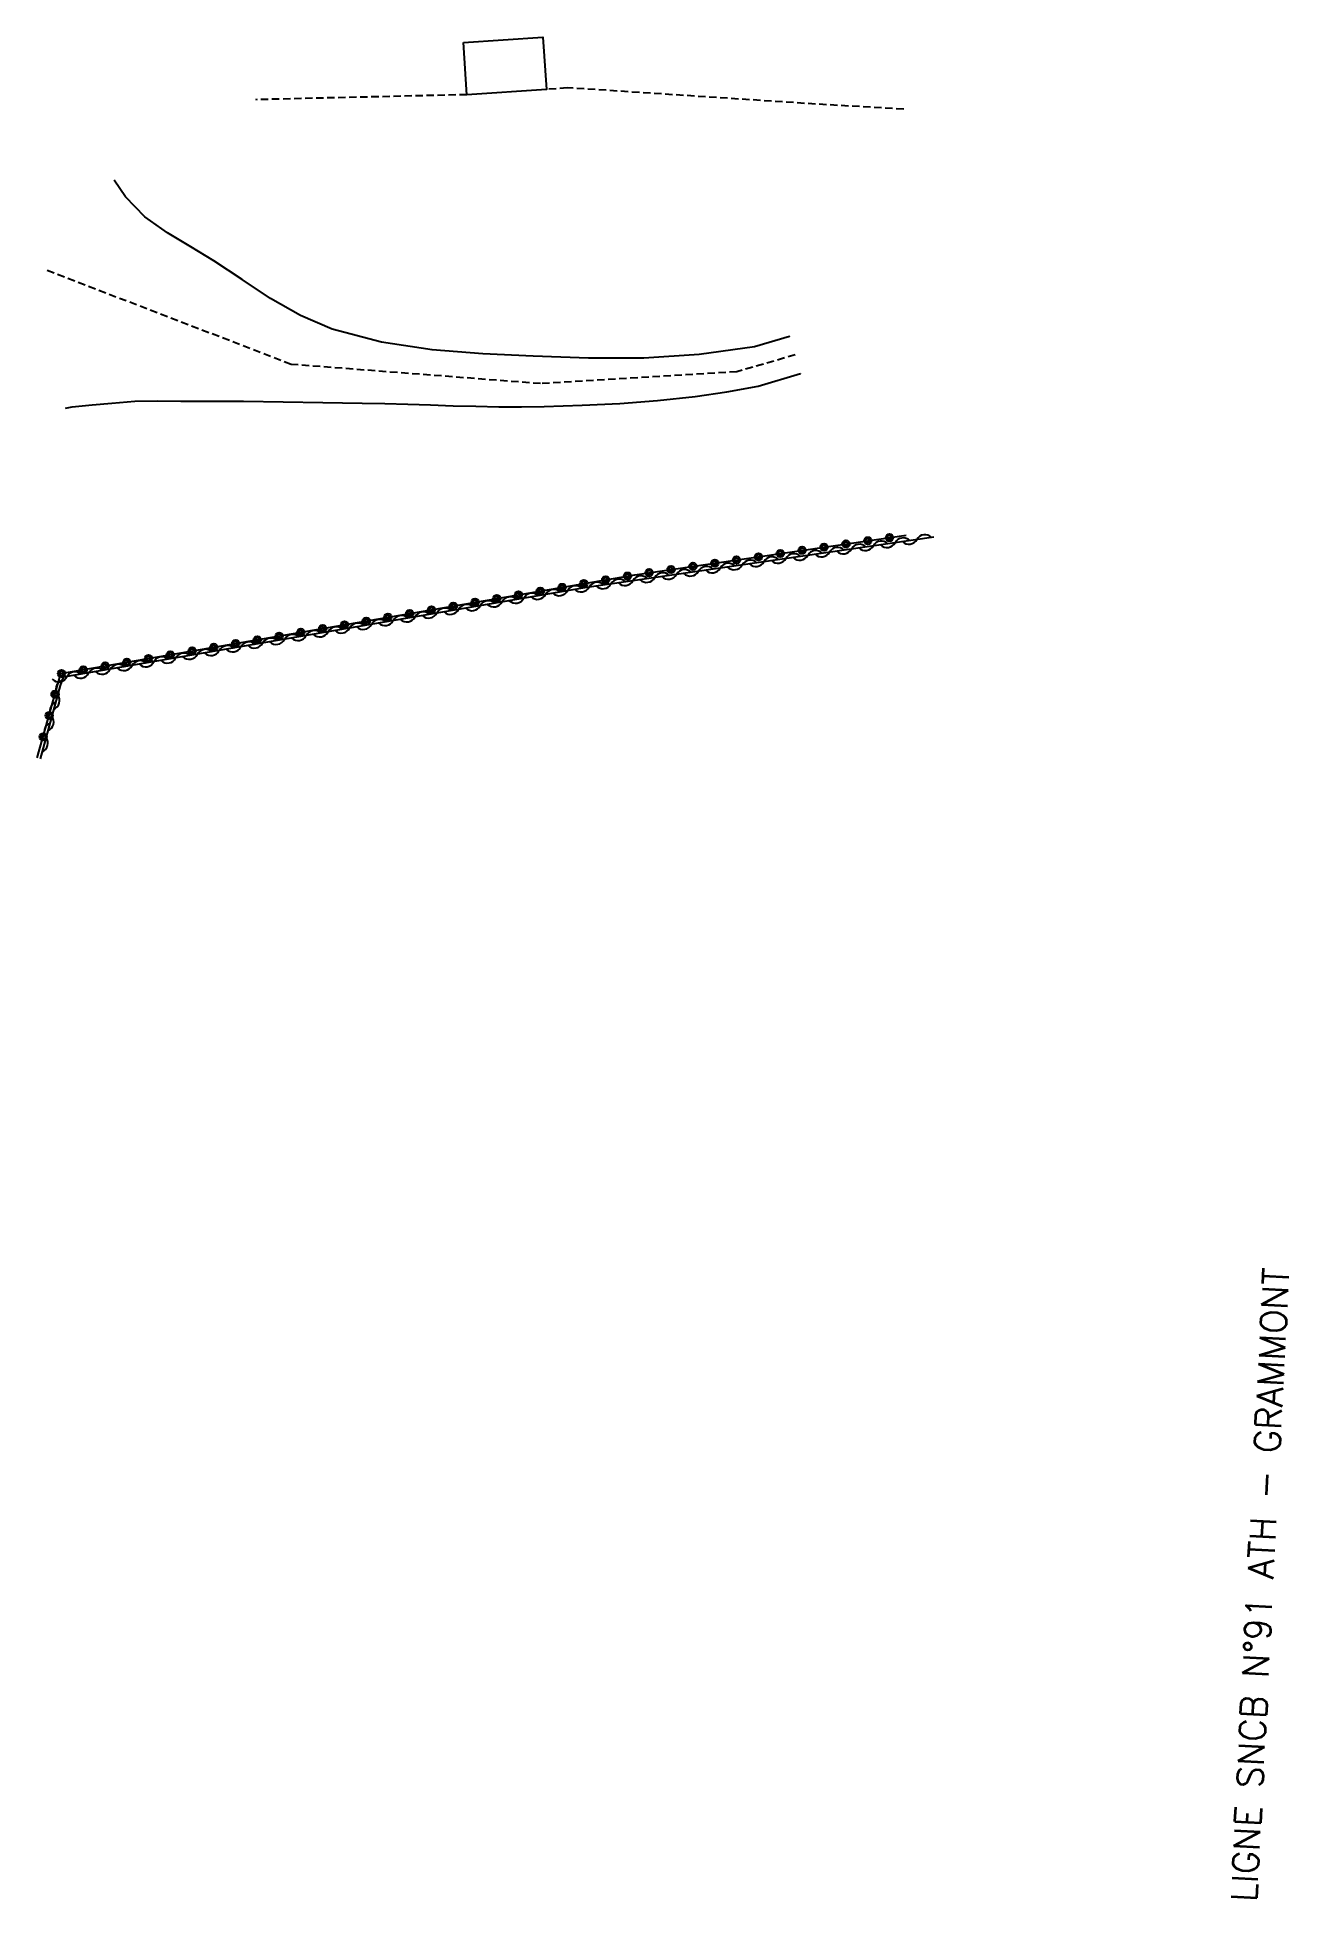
# Model space of a CAD drawing. Header units: millimetres. Extents: x 112268 to 113000, y 154998 to 156000.
# Drawn here: x 112267.7 to 112352.7, y 155309.1 to 155435.4 of the extents above; entities that cross this region are included whole.
import ezdxf

# ---------------------------------------------------------------- set-up
doc = ezdxf.new("R2010")
doc.units = ezdxf.units.MM
doc.linetypes.add('DASHED', pattern=[0.75, 0.5, -0.25])
doc.layers.get('0').update_dxf_attribs({"linetype": 'CONTINUOUS'})
for name, color, linetype in [('W0001', 6, 'DASHED'), ('W0008', 7, 'CONTINUOUS'), ('W0104', 1, 'CONTINUOUS'), ('W0112', 1, 'DASHED'), ('W0310', 3, 'CONTINUOUS'), ('W0323', 7, 'CONTINUOUS'), ('W0989', 7, 'CONTINUOUS')]:
    doc.layers.add(name, color=color, linetype=linetype)
doc.styles.get("Standard").update_dxf_attribs({"font": 'romans.shx', "width": 0.85})

msp = doc.modelspace()

# ---------------------------------------------------------------- texts
at = {"layer": 'W0989'}
msp.add_text('LIGNE SNCB N°91 ATH - GRAMMONT', height=1.75, rotation=87.0491, dxfattribs=at).set_placement((112350.56, 155308.75))

# ---------------------------------------------------------------- blocks, each defined once
blk = doc.blocks.new('t323o')
at = {"color": 0, "linetype": 'Continuous'}
for radius in [0.25, 0.15]:
    blk.add_circle((0, 0), radius, dxfattribs=at)
blk = doc.blocks.new('t310o')
at = {"color": 0, "linetype": 'Continuous'}
for centre, start, end in [((-0.5, 0.38), 216.8699, 323.1304), ((0.5, -0.37), 36.8699, 143.1303)]:
    blk.add_arc(centre, 0.625, start, end, dxfattribs=at)

# ---------------------------------------------------------------- linework, layer by layer
at = {"layer": 'W0001'}
msp.add_lwpolyline([(112319.22, 155413.86), (112315.26, 155412.72), (112301.92, 155411.91), (112284.99, 155413.22), (112268.39, 155419.6)], dxfattribs=at)
at = {"layer": 'W0008'}
for points in [[(112318.84, 155415.11), (112318.84, 155415.11), (112318.84, 155415.11), (112318.84, 155415.11), (112318.84, 155415.11), (112316.45, 155414.41), (112312.71, 155413.88), (112308.94, 155413.65), (112305.18, 155413.65), (112301.43, 155413.77), (112298, 155413.94), (112294.56, 155414.21), (112291.13, 155414.72), (112287.78, 155415.62), (112285.62, 155416.53), (112283.59, 155417.7), (112281.65, 155418.98), (112279.73, 155420.25), (112278.18, 155421.2), (112276.58, 155422.16), (112275.05, 155423.25), (112273.73, 155424.6), (112272.97, 155425.73)], [(112269.65, 155410.24), (112270.12, 155410.34), (112271.48, 155410.47), (112272.81, 155410.59), (112274.37, 155410.71), (112275.94, 155410.74), (112277.5, 155410.72), (112279.07, 155410.72), (112281.75, 155410.71), (112284.44, 155410.68), (112287.13, 155410.63), (112289.82, 155410.58), (112291.36, 155410.55), (112292.91, 155410.51), (112294.45, 155410.46), (112296, 155410.41), (112297.54, 155410.37), (112299.09, 155410.34), (112300.64, 155410.34), (112302.18, 155410.36), (112304.75, 155410.44), (112307.31, 155410.57), (112309.87, 155410.76), (112312.42, 155411.03), (112314.57, 155411.35), (112316.71, 155411.73), (112319.59, 155412.6), (112319.59, 155412.6), (112319.59, 155412.6), (112319.59, 155412.6), (112319.59, 155412.6), (112319.59, 155412.6), (112319.59, 155412.6), (112319.59, 155412.6), (112319.59, 155412.6)]]:
    msp.add_lwpolyline(points, dxfattribs=at)
at = {"layer": 'W0104'}
msp.add_lwpolyline([(112296.7, 155435.09), (112302.09, 155435.44), (112302.33, 155431.89), (112296.93, 155431.54)], close=True, dxfattribs=at)
at = {"layer": 'W0112'}
for points in [[(112326.59, 155430.55), (112320.61, 155430.9), (112303.73, 155432.01), (112302.33, 155431.89)], [(112296.93, 155431.54), (112282.57, 155431.2)]]:
    msp.add_lwpolyline(points, dxfattribs=at)
at = {"layer": 'W0310'}
msp.add_lwpolyline([(112328.63, 155401.49), (112304.9, 155398.05), (112269.51, 155391.96), (112269.3, 155391.41), (112267.93, 155386.42)], dxfattribs=at)
at = {"layer": 'W0323'}
msp.add_lwpolyline([(112267.74, 155386.48), (112269.34, 155392.21), (112308.33, 155398.92), (112326.75, 155401.62)], dxfattribs=at)

# ---------------------------------------------------------------- block references
at = {"layer": 'W0310'}
for p, rotation in [((112326.01, 155401.11), 188.2455512234075), ((112327.49, 155401.33), 188.2455512234075), ((112317.1, 155399.82), 188.2455512234075), ((112318.59, 155400.04), 188.2455512234075), ((112320.07, 155400.25), 188.2455512234075), ((112321.56, 155400.47), 188.2455512234075), ((112323.04, 155400.68), 188.2455512234075), ((112324.53, 155400.9), 188.2455512234075), ((112308.2, 155398.53), 188.2455512234075), ((112309.68, 155398.74), 188.2455512234075), ((112311.16, 155398.96), 188.2455512234075), ((112312.65, 155399.17), 188.2455512234075), ((112314.13, 155399.39), 188.2455512234075), ((112315.62, 155399.6), 188.2455512234075), ((112299.31, 155397.09), 189.7708561523515), ((112300.79, 155397.34), 189.7708561523515), ((112302.27, 155397.6), 189.7708561523515), ((112303.75, 155397.85), 189.7708561523515), ((112305.23, 155398.1), 188.2455512234075), ((112306.71, 155398.31), 188.2455512234075), ((112293.4, 155396.07), 189.7708561523515), ((112294.88, 155396.33), 189.7708561523515), ((112296.36, 155396.58), 189.7708561523515), ((112297.83, 155396.83), 189.7708561523515), ((112286.01, 155394.8), 189.7708561523515), ((112287.49, 155395.05), 189.7708561523515), ((112288.96, 155395.31), 189.7708561523515), ((112290.44, 155395.56), 189.7708561523515), ((112291.92, 155395.82), 189.7708561523515), ((112278.62, 155393.53), 189.7708561523515), ((112280.1, 155393.78), 189.7708561523515), ((112281.57, 155394.03), 189.7708561523515), ((112283.05, 155394.29), 189.7708561523515), ((112284.53, 155394.54), 189.7708561523515), ((112271.23, 155392.25), 189.7708561523515), ((112272.7, 155392.51), 189.7708561523515), ((112274.18, 155392.76), 189.7708561523515), ((112275.66, 155393.02), 189.7708561523515), ((112277.14, 155393.27), 189.7708561523515), ((112269.12, 155390.76), 254.6313526684732), ((112269.75, 155392), 189.7708561523515), ((112268.73, 155389.31), 254.6313526684732), ((112268.33, 155387.87), 254.6313526684732)]:
    msp.add_blockref('t310o', p, dxfattribs=dict(at, rotation=rotation))
at = {"layer": 'W0323'}
for p, rotation in [((112322.67, 155401.02), 8.321609835774112), ((112324.15, 155401.24), 8.321609835774112), ((112325.63, 155401.45), 8.321609835774112), ((112315.24, 155399.93), 8.321609835774112), ((112316.73, 155400.15), 8.321609835774112), ((112318.21, 155400.37), 8.321609835774112), ((112319.7, 155400.59), 8.321609835774112), ((112321.18, 155400.8), 8.321609835774112), ((112306.35, 155398.58), 9.76734629226983), ((112307.83, 155398.84), 9.76734629226983), ((112309.31, 155399.07), 8.321609835774112), ((112310.79, 155399.28), 8.321609835774112), ((112312.28, 155399.5), 8.321609835774112), ((112313.76, 155399.72), 8.321609835774112), ((112298.96, 155397.31), 9.76734629226983), ((112300.43, 155397.56), 9.76734629226983), ((112301.91, 155397.82), 9.76734629226983), ((112303.39, 155398.07), 9.76734629226983), ((112304.87, 155398.33), 9.76734629226983), ((112291.56, 155396.04), 9.76734629226983), ((112293.04, 155396.29), 9.76734629226983), ((112294.52, 155396.55), 9.76734629226983), ((112296, 155396.8), 9.76734629226983), ((112297.48, 155397.06), 9.76734629226983), ((112284.17, 155394.76), 9.76734629226983), ((112285.65, 155395.02), 9.76734629226983), ((112287.13, 155395.27), 9.76734629226983), ((112288.61, 155395.53), 9.76734629226983), ((112290.09, 155395.78), 9.76734629226983), ((112276.78, 155393.49), 9.76734629226983), ((112278.26, 155393.75), 9.76734629226983), ((112279.74, 155394), 9.76734629226983), ((112281.22, 155394.26), 9.76734629226983), ((112282.69, 155394.51), 9.76734629226983), ((112269.39, 155392.22), 9.76734629226983), ((112270.87, 155392.47), 9.76734629226983), ((112272.35, 155392.73), 9.76734629226983), ((112273.83, 155392.98), 9.76734629226983), ((112275.3, 155393.24), 9.76734629226983), ((112268.95, 155390.81), 74.3703846234231), ((112268.55, 155389.37), 74.3703846234231), ((112268.14, 155387.92), 74.3703846234231)]:
    msp.add_blockref('t323o', p, dxfattribs=dict(at, rotation=rotation))

msp.set_redraw_order([(e.dxf.handle, doc.entitydb.next_handle()) for e in msp.query("TEXT MTEXT ATTDEF DIMENSION ARC_DIMENSION")])  # texts and dimensions are drawn at this point

doc.saveas('drawing.dxf')
